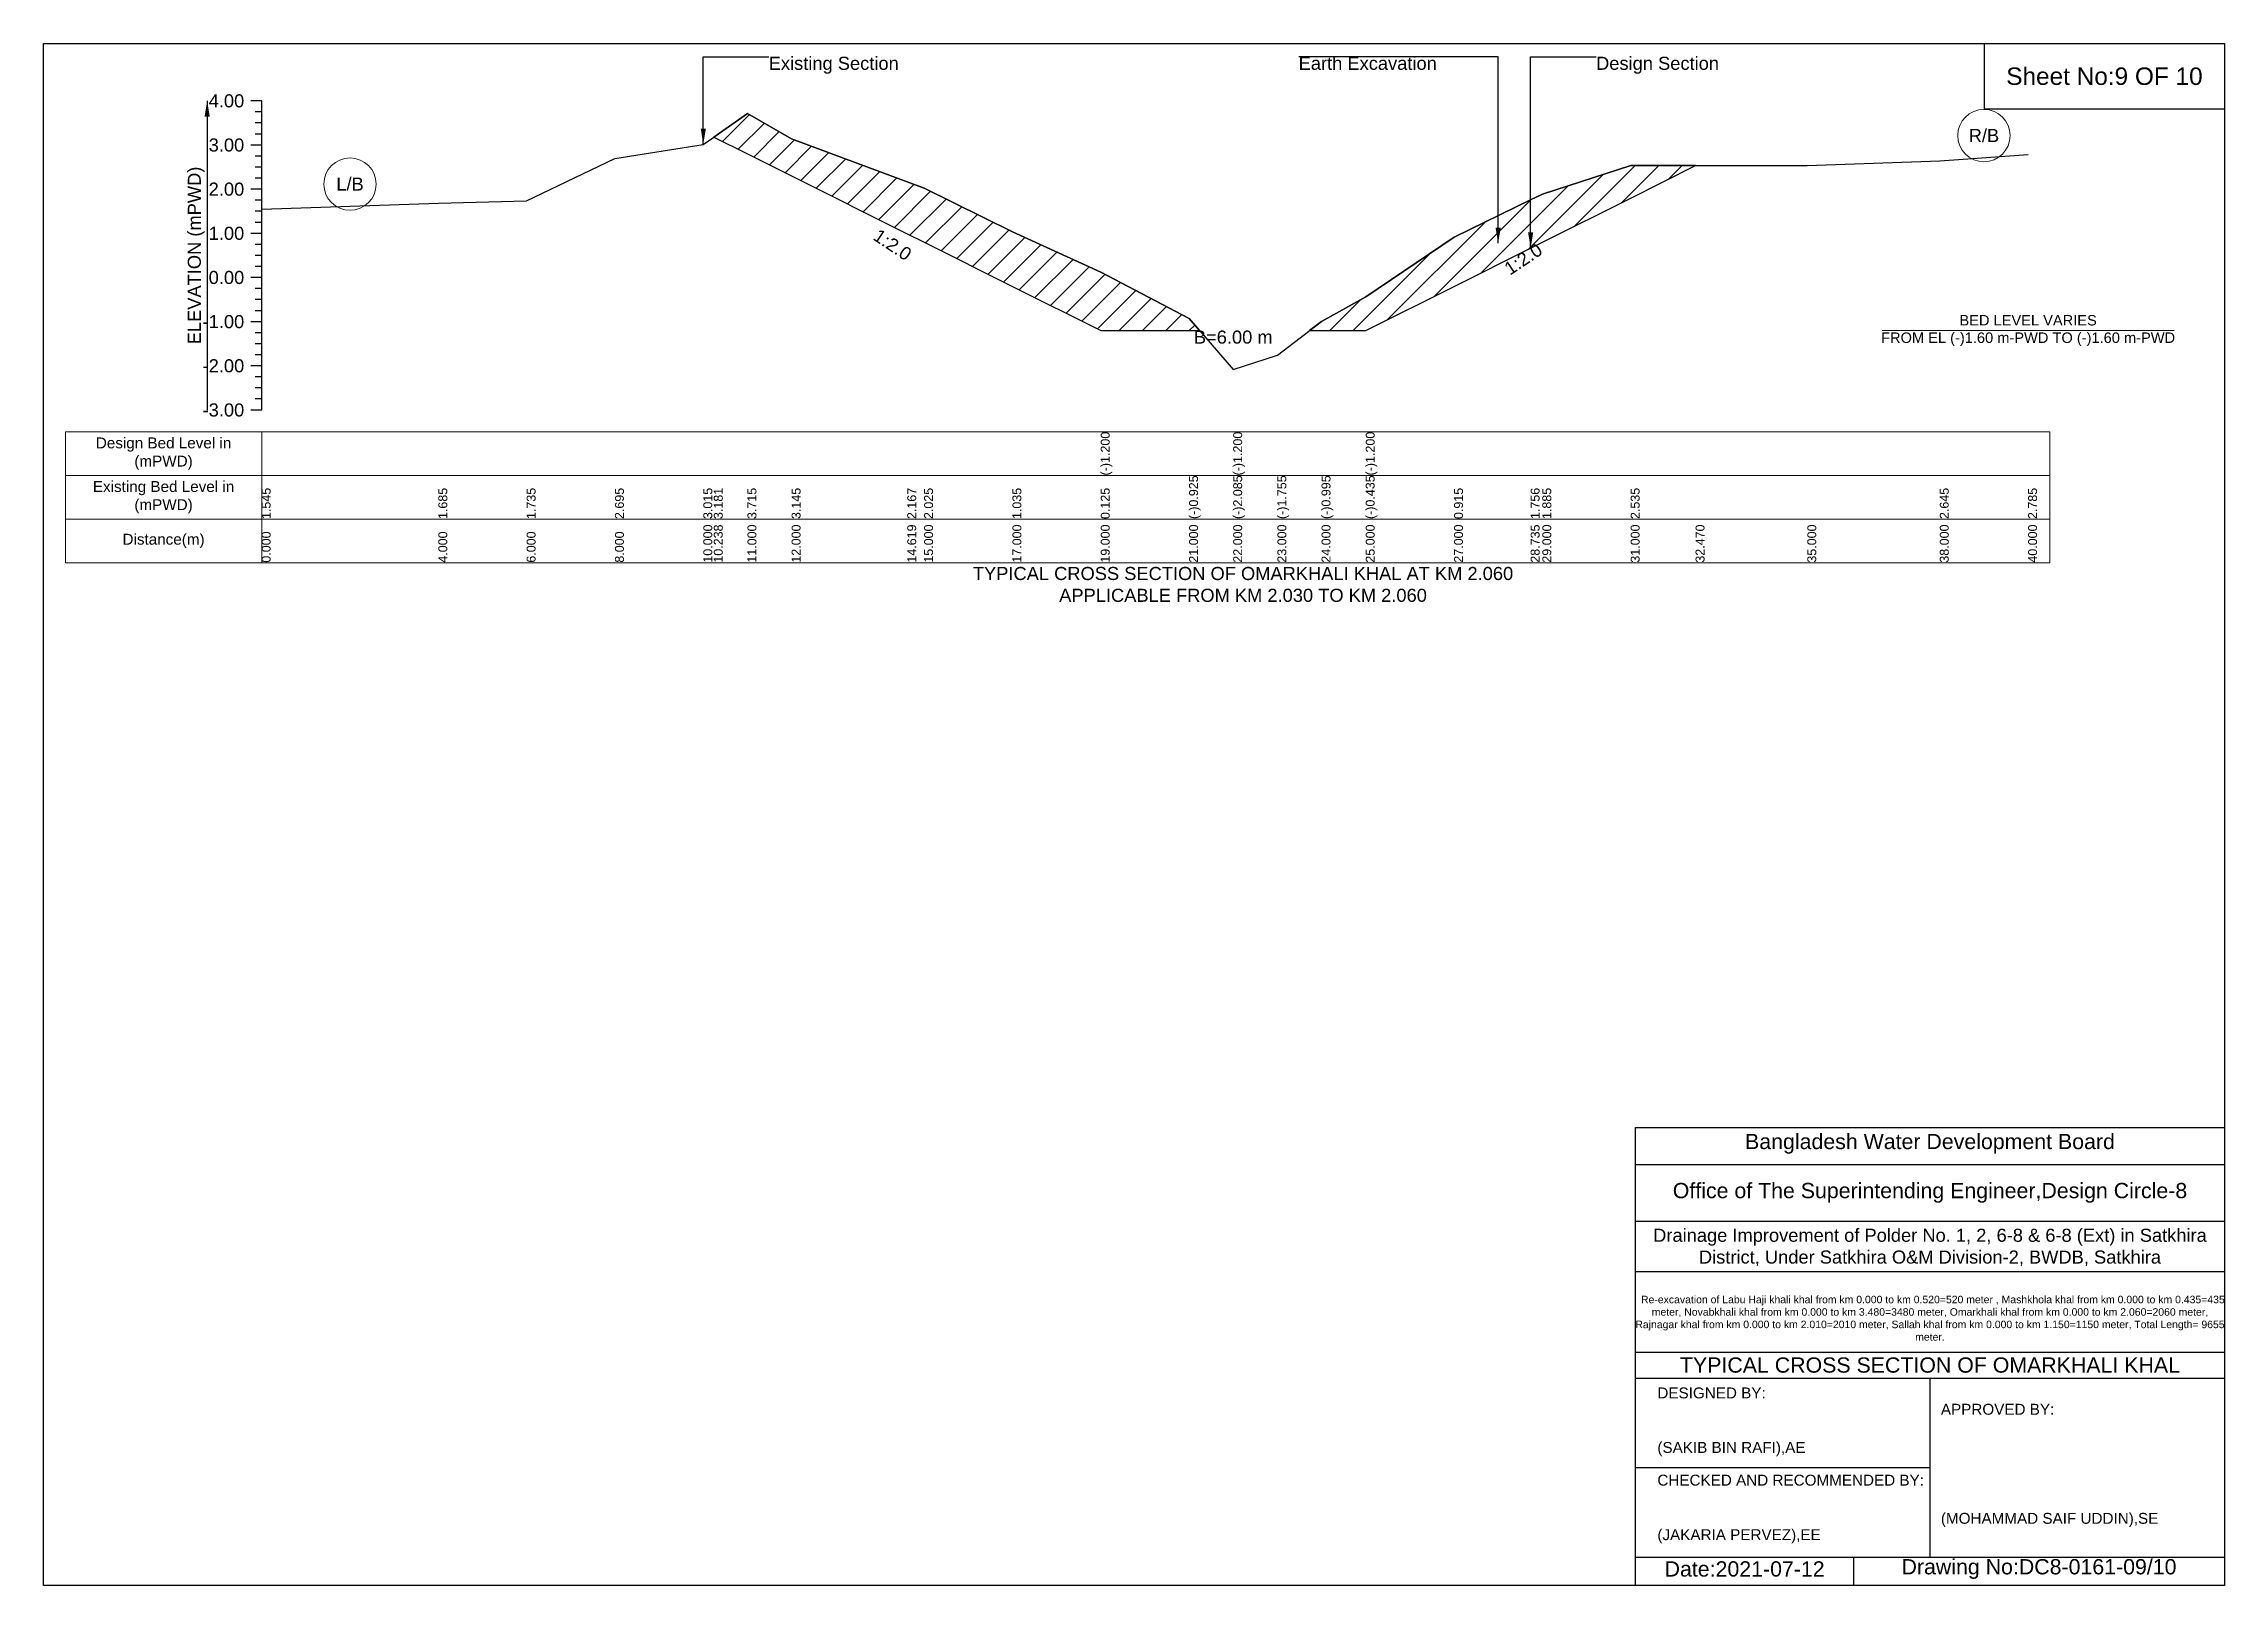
# Model space of a CAD drawing. Header units: inches. Extents: x 91000 to 648000, y -5656 to 141.
# Drawn here: x 450000 to 458000, y -5656 to 0 of the extents above; entities that cross this region are included whole.
import ezdxf

# ---------------------------------------------------------------- set-up
doc = ezdxf.new("R2010")
doc.units = ezdxf.units.IN
doc.header["$LTSCALE"] = 7
doc.header["$MEASUREMENT"] = 0
for name, color, linetype, lineweight in [('Cross section Data Border', 7, 'Continuous', 9), ('Cross Section Labels', 7, 'Continuous', 9), ('Existing_Bed_Level for Xsection', 7, 'Continuous', 25)]:
    doc.layers.add(name, color=color, linetype=linetype, lineweight=lineweight)
doc.styles.get("Standard").update_dxf_attribs({"font": 'arial.ttf'})
doc.dimstyles.get("Standard").update_dxf_attribs({"dimtxt": 0.18, "dimasz": 0.18, "dimexe": 0.18, "dimexo": 0.0625, "dimgap": 0.09, "dimtad": 0, "dimtih": 1, "dimtoh": 1, "dimdec": 4, "dimzin": 0, "dimdsep": 46, "dimtxsty": 'Standard', "dimcen": 0.09, "dimadec": 0, "dimazin": 0, "dimtfac": 1, "dimtdec": 4, "dimtofl": 0, "dimtmove": 0, "dimatfit": 3, "dimfxl": 1, "dimtolj": 1, "dimtzin": 0, "dimarcsym": 0})

msp = doc.modelspace()

# ---------------------------------------------------------------- texts
at = {"attachment_point": 5}
for s, insert, char_height in [('Sheet No:9 OF 10', (457560, -120), 64), ('Bangladesh Water Development Board', (456920, -4036), 56), ('Office of The Superintending Engineer,Design Circle-8', (456920, -4216), 56)]:
    msp.add_mtext(s, dxfattribs=dict(at, insert=insert, char_height=char_height))
for s, insert, char_height, width, attachment_point in [('Drainage Improvement of Polder No. 1, 2, 6-8 & 6-8 (Ext) in Satkhira District, Under Satkhira O&M Division-2, BWDB, Satkhira', (456920, -4416), 48, 2240, 5), ('  Re-excavation of Labu Haji khali khal from km 0.000 to km 0.520=520 meter , Mashkhola khal from km 0.000 to km 0.435=435 meter, Novabkhali khal from km 0.000 to km 3.480=3480 meter, Omarkhali khal from km 0.000 to km 2.060=2060 meter, Rajnagar khal from km 0.000 to km 2.010=2010 meter, Sallah khal from km 0.000 to km 1.150=1150 meter, Total Length= 9655 meter. ', (456920, -4676), 27.4148, 2160, 5), ('TYPICAL CROSS SECTION OF OMARKHALI KHAL', (456920, -4848), 56, 2240, 5), ('DESIGNED BY:^J^J^J(SAKIB BIN RAFI),AE', (455920, -5056), 40, 1120, 4), ('APPROVED BY:^J^J^J^J^J^J(MOHAMMAD SAIF UDDIN),SE', (456960, -5216), 40, 1120, 4), ('CHECKED AND RECOMMENDED BY:^J^J^J(JAKARIA PERVEZ),EE', (455920, -5376), 40, 1120, 4), ('Date:2021-07-12', (456240, -5596), 56, 1120, 5), ('Drawing No:DC8-0161-09/10', (457320, -5596), 56, 1760, 5)]:
    msp.add_mtext(s, dxfattribs=dict(insert=insert, char_height=char_height, width=width, attachment_point=attachment_point))
at = {"layer": 'Cross section Data Border', "char_height": 40, "width": 640, "attachment_point": 5}
for s, insert in [('Design Bed Level in (mPWD)', (450440, -1504.2)), ('Existing Bed Level in (mPWD)', (450440, -1664.2)), ('Distance(m)', (450440, -1824.2))]:
    msp.add_mtext(s, dxfattribs=dict(at, insert=insert))
at = {"layer": 'Cross Section Labels'}
for s, insert, char_height, attachment_point in [('Existing Section', (452660, -48.2), 48, 1), ('Earth Excavation', (454604, -48.2), 48, 1), ('Design Section', (455695.1, -48.2), 48, 1), ('R/B', (457118, -337.4), 48, 5), ('L/B', (451124, -515.6), 48, 5), ('BED LEVEL VARIES ^JFROM EL (-)1.60 m-PWD TO (-)1.60 m-PWD', (457280, -1052.6), 38.4, 5), ('B=6.00 m', (454364, -1052.6), 48, 2), ('TYPICAL CROSS SECTION OF OMARKHALI KHAL AT KM 2.060^JAPPLICABLE FROM KM 2.030 TO KM 2.060', (454400, -1984.2), 48, 5)]:
    msp.add_mtext(s, dxfattribs=dict(at, insert=insert, char_height=char_height, attachment_point=attachment_point))
at = {"layer": 'Cross Section Labels', "char_height": 48, "attachment_point": 2}
for insert, rotation in [((453127.7, -718), 326.30993), ((455414.6, -770.3), 33.69007)]:
    msp.add_mtext('1:2.0', dxfattribs=dict(at, insert=insert, rotation=rotation))
at = {"layer": 'Existing_Bed_Level for Xsection', "char_height": 48, "attachment_point": 6}
for s, insert in [('4.00', (450736, -210.2)), ('3.00', (450736, -372.2)), ('2.00', (450736, -534.2)), ('1.00', (450736, -696.2)), ('0.00', (450736, -858.2)), ('-1.00', (450736, -1020.2)), ('-2.00', (450736, -1182.2)), ('-3.00', (450736, -1344.2))]:
    msp.add_mtext(s, dxfattribs=dict(at, insert=insert))
at = {"layer": 'Existing_Bed_Level for Xsection', "rotation": 90}
for s, insert, char_height, attachment_point in [('ELEVATION (mPWD)', (450560, -777.2), 48, 5), ('(-)1.200', (453878, -1584.2), 32.8, 1), ('(-)1.200', (454364, -1584.2), 32.8, 1), ('(-)1.200', (454850, -1584.2), 32.8, 1), ('(-)0.925', (454202, -1744.2), 32.8, 1), ('(-)2.085', (454364, -1744.2), 32.8, 1), ('(-)1.755', (454526, -1744.2), 32.8, 1), ('(-)0.995', (454688, -1744.2), 32.8, 1), ('(-)0.435', (454850, -1744.2), 32.8, 1), ('1.545', (450800, -1744.2), 32.8, 1), ('1.685', (451448, -1744.2), 32.8, 1), ('1.735', (451772, -1744.2), 32.8, 1), ('2.695', (452096, -1744.2), 32.8, 1), ('3.015', (452420, -1744.2), 32.8, 1), ('3.181', (452458.5, -1744.2), 32.8, 1), ('3.715', (452582, -1744.2), 32.8, 1), ('3.145', (452744, -1744.2), 32.8, 1), ('2.167', (453168.2, -1744.2), 32.8, 1), ('2.025', (453230, -1744.2), 32.8, 1), ('1.035', (453554, -1744.2), 32.8, 1), ('0.125', (453878, -1744.2), 32.8, 1), ('0.915', (455174, -1744.2), 32.8, 1), ('1.756', (455455.1, -1744.2), 32.8, 1), ('1.885', (455498, -1744.2), 32.8, 1), ('2.535', (455822, -1744.2), 32.8, 1), ('2.645', (456956, -1744.2), 32.8, 1), ('2.785', (457280, -1744.2), 32.8, 1), ('0.000', (450800, -1904.2), 32.8, 1), ('4.000', (451448, -1904.2), 32.8, 1), ('6.000', (451772, -1904.2), 32.8, 1), ('8.000', (452096, -1904.2), 32.8, 1), ('10.000', (452420, -1904.2), 32.8, 1), ('10.238', (452458.5, -1904.2), 32.8, 1), ('11.000', (452582, -1904.2), 32.8, 1), ('12.000', (452744, -1904.2), 32.8, 1), ('14.619', (453168.2, -1904.2), 32.8, 1), ('15.000', (453230, -1904.2), 32.8, 1), ('17.000', (453554, -1904.2), 32.8, 1), ('19.000', (453878, -1904.2), 32.8, 1), ('21.000', (454202, -1904.2), 32.8, 1), ('22.000', (454364, -1904.2), 32.8, 1), ('23.000', (454526, -1904.2), 32.8, 1), ('24.000', (454688, -1904.2), 32.8, 1), ('25.000', (454850, -1904.2), 32.8, 1), ('27.000', (455174, -1904.2), 32.8, 1), ('28.735', (455455.1, -1904.2), 32.8, 1), ('29.000', (455498, -1904.2), 32.8, 1), ('31.000', (455822, -1904.2), 32.8, 1), ('32.470', (456060.1, -1904.2), 32.8, 1), ('35.000', (456470, -1904.2), 32.8, 1), ('38.000', (456956, -1904.2), 32.8, 1), ('40.000', (457280, -1904.2), 32.8, 1)]:
    msp.add_mtext(s, dxfattribs=dict(at, insert=insert, char_height=char_height, attachment_point=attachment_point))

# ---------------------------------------------------------------- hatches: boundary and pattern name
at = {"layer": 'Existing_Bed_Level for Xsection'}
h = msp.add_hatch(dxfattribs=at)
h.set_pattern_fill('ANSI31', color=256, scale=486, style=0)
h.paths.add_polyline_path([(452458.5, -342.9), (452582, -404.6), (452744, -485.6), (453168.2, -697.7), (453230, -728.6), (453554, -890.6), (453878, -1052.6), (454202, -1052.6), (454240.4, -1052.6), (454202, -1008.1), (453878, -838), (453554, -690.6), (453230, -530.2), (453168.2, -507.1), (452744, -348.7), (452582, -256.4)])
h = msp.add_hatch(dxfattribs=at)
h.set_pattern_fill('ANSI31', color=256, scale=486, style=0)
h.paths.add_polyline_path([(454644.3, -1052.6), (454688, -1052.6), (454850, -1052.6), (455174, -890.6), (455455.1, -750.1), (455498, -728.6), (455822, -566.6), (456060.1, -447.6), (455822, -447.6), (455498, -552.9), (455455.1, -573.7), (455174, -710), (454850, -928.7), (454688, -1019.4)])

# ---------------------------------------------------------------- linework, layer by layer
for points in [[(450000, 0), (458000, 0), (458000, -5656), (450000, -5656)], [(457120, 0), (458000, 0), (458000, -240), (457120, -240)]]:
    msp.add_lwpolyline(points, close=True)
for points in [[(455840, -5656), (455840, -3976), (458000, -3976)], [(455840, -4112), (458000, -4112)], [(455840, -4320), (458000, -4320)], [(455840, -4504), (458000, -4504)], [(455840, -4800), (458000, -4800)], [(455840, -4896), (458000, -4896)], [(456920, -4896), (456920, -5552)], [(455840, -5224), (456920, -5224)], [(455840, -5552), (458000, -5552)], [(456640, -5552), (456640, -5656)]]:
    msp.add_lwpolyline(points)
at = {"layer": 'Cross section Data Border'}
msp.add_lwpolyline([(450080, -1424.2), (457360, -1424.2), (457360, -1904.2), (450080, -1904.2)], close=True, dxfattribs=at)
for points in [[(450800, -1424.2), (450800, -1904.2)], [(450080, -1584.2), (457360, -1584.2)], [(450080, -1744.2), (457360, -1744.2)]]:
    msp.add_lwpolyline(points, dxfattribs=at)
at = {"layer": 'Cross Section Labels'}
msp.add_lwpolyline([(456744.2, -1052.6), (457815.8, -1052.6)], dxfattribs=at)
for centre in [(457118, -337.4), (451124, -515.6)]:
    msp.add_circle(centre, 96, dxfattribs=at)
at = {"layer": 'Existing_Bed_Level for Xsection'}
for points in [[(450800, -210.2), (450760, -210.2)], [(450800, -1344.2), (450800, -1182.2), (450800, -1020.2), (450800, -858.2), (450800, -696.2), (450800, -534.2), (450800, -372.2), (450800, -210.2)], [(450800, -250.7), (450776, -250.7)], [(450800, -291.2), (450776, -291.2)], [(450800, -607.9), (451448, -585.3), (451772, -577.2), (452096, -421.6), (452420, -369.8), (452458.5, -342.9), (452582, -256.4), (452744, -348.7), (453168.2, -507.1), (453230, -530.2), (453554, -690.6), (453878, -838), (453878, -838), (454202, -1008.1), (454364, -1196), (454364, -1196), (454526, -1142.5), (454688, -1019.4), (454850, -928.7), (454850, -928.7), (455174, -710), (455455.1, -573.7), (455498, -552.9), (455822, -447.6), (456060.1, -447.6), (456470, -447.6), (456956, -429.7), (457280, -407.1)], [(450800, -372.2), (450760, -372.2)], [(450800, -331.7), (450776, -331.7)], [(450800, -412.7), (450776, -412.7)], [(450800, -453.2), (450776, -453.2)], [(450800, -534.2), (450760, -534.2)], [(450800, -493.7), (450776, -493.7)], [(450800, -574.7), (450776, -574.7)], [(450800, -615.2), (450776, -615.2)], [(450800, -696.2), (450760, -696.2)], [(450800, -655.7), (450776, -655.7)], [(450800, -736.7), (450776, -736.7)], [(450800, -777.2), (450776, -777.2)], [(450800, -858.2), (450760, -858.2)], [(450800, -817.7), (450776, -817.7)], [(450800, -898.7), (450776, -898.7)], [(450800, -939.2), (450776, -939.2)], [(450800, -1020.2), (450760, -1020.2)], [(450800, -979.7), (450776, -979.7)], [(450800, -1060.7), (450776, -1060.7)], [(450800, -1101.2), (450776, -1101.2)], [(450800, -1182.2), (450760, -1182.2)], [(450800, -1141.7), (450776, -1141.7)], [(450800, -1222.7), (450776, -1222.7)], [(450800, -1263.2), (450776, -1263.2)], [(450800, -1344.2), (450760, -1344.2)], [(450800, -1303.7), (450776, -1303.7)]]:
    msp.add_lwpolyline(points, dxfattribs=at)
for points in [[(452458.5, -342.9), (452458.5, -342.9), (452582, -404.6), (452744, -485.6), (453168.2, -697.7), (453230, -728.6), (453554, -890.6), (453878, -1052.6), (453878, -1052.6), (454202, -1052.6), (454240.4, -1052.6), (454202, -1008.1), (453878, -838), (453878, -838), (453554, -690.6), (453230, -530.2), (453168.2, -507.1), (452744, -348.7), (452582, -256.4), (452458.5, -342.9)], [(454644.3, -1052.6), (454688, -1052.6), (454850, -1052.6), (454850, -1052.6), (455174, -890.6), (455455.1, -750.1), (455498, -728.6), (455822, -566.6), (456060.1, -447.6), (456060.1, -447.6), (456060.1, -447.6), (455822, -447.6), (455498, -552.9), (455455.1, -573.7), (455174, -710), (454850, -928.7), (454850, -928.7), (454688, -1019.4)]]:
    msp.add_lwpolyline(points, close=True, dxfattribs=at)

msp.set_redraw_order([(e.dxf.handle, doc.entitydb.next_handle()) for e in msp.query("TEXT MTEXT ATTDEF DIMENSION ARC_DIMENSION")])  # texts and dimensions are drawn at this point

# ---------------------------------------------------------------- leaders
at = {"layer": 'Cross Section Labels', "annotation_type": 0, "has_hookline": 1}
for points, hookline_direction, text_width in [([(452420, -369.8), (452420, -48.2), (452659.9, -48.2)], 0, 467.2), ([(455335.8, -732.4), (455335.8, -48.2), (454604.1, -48.2)], 1, 497), ([(455455.1, -750.1), (455455.1, -48.2), (455695, -48.2)], 0, 441.2)]:
    msp.add_leader(points, dimstyle='Standard', override={"dimasz": 57.6}, dxfattribs=dict(at, hookline_direction=hookline_direction, text_width=text_width))
at = {"layer": 'Existing_Bed_Level for Xsection'}
msp.add_leader([(450600, -210.2), (450600, -1344.2)], dimstyle='Standard', override={"dimasz": 57.6}, dxfattribs=at)

doc.saveas('drawing.dxf')
